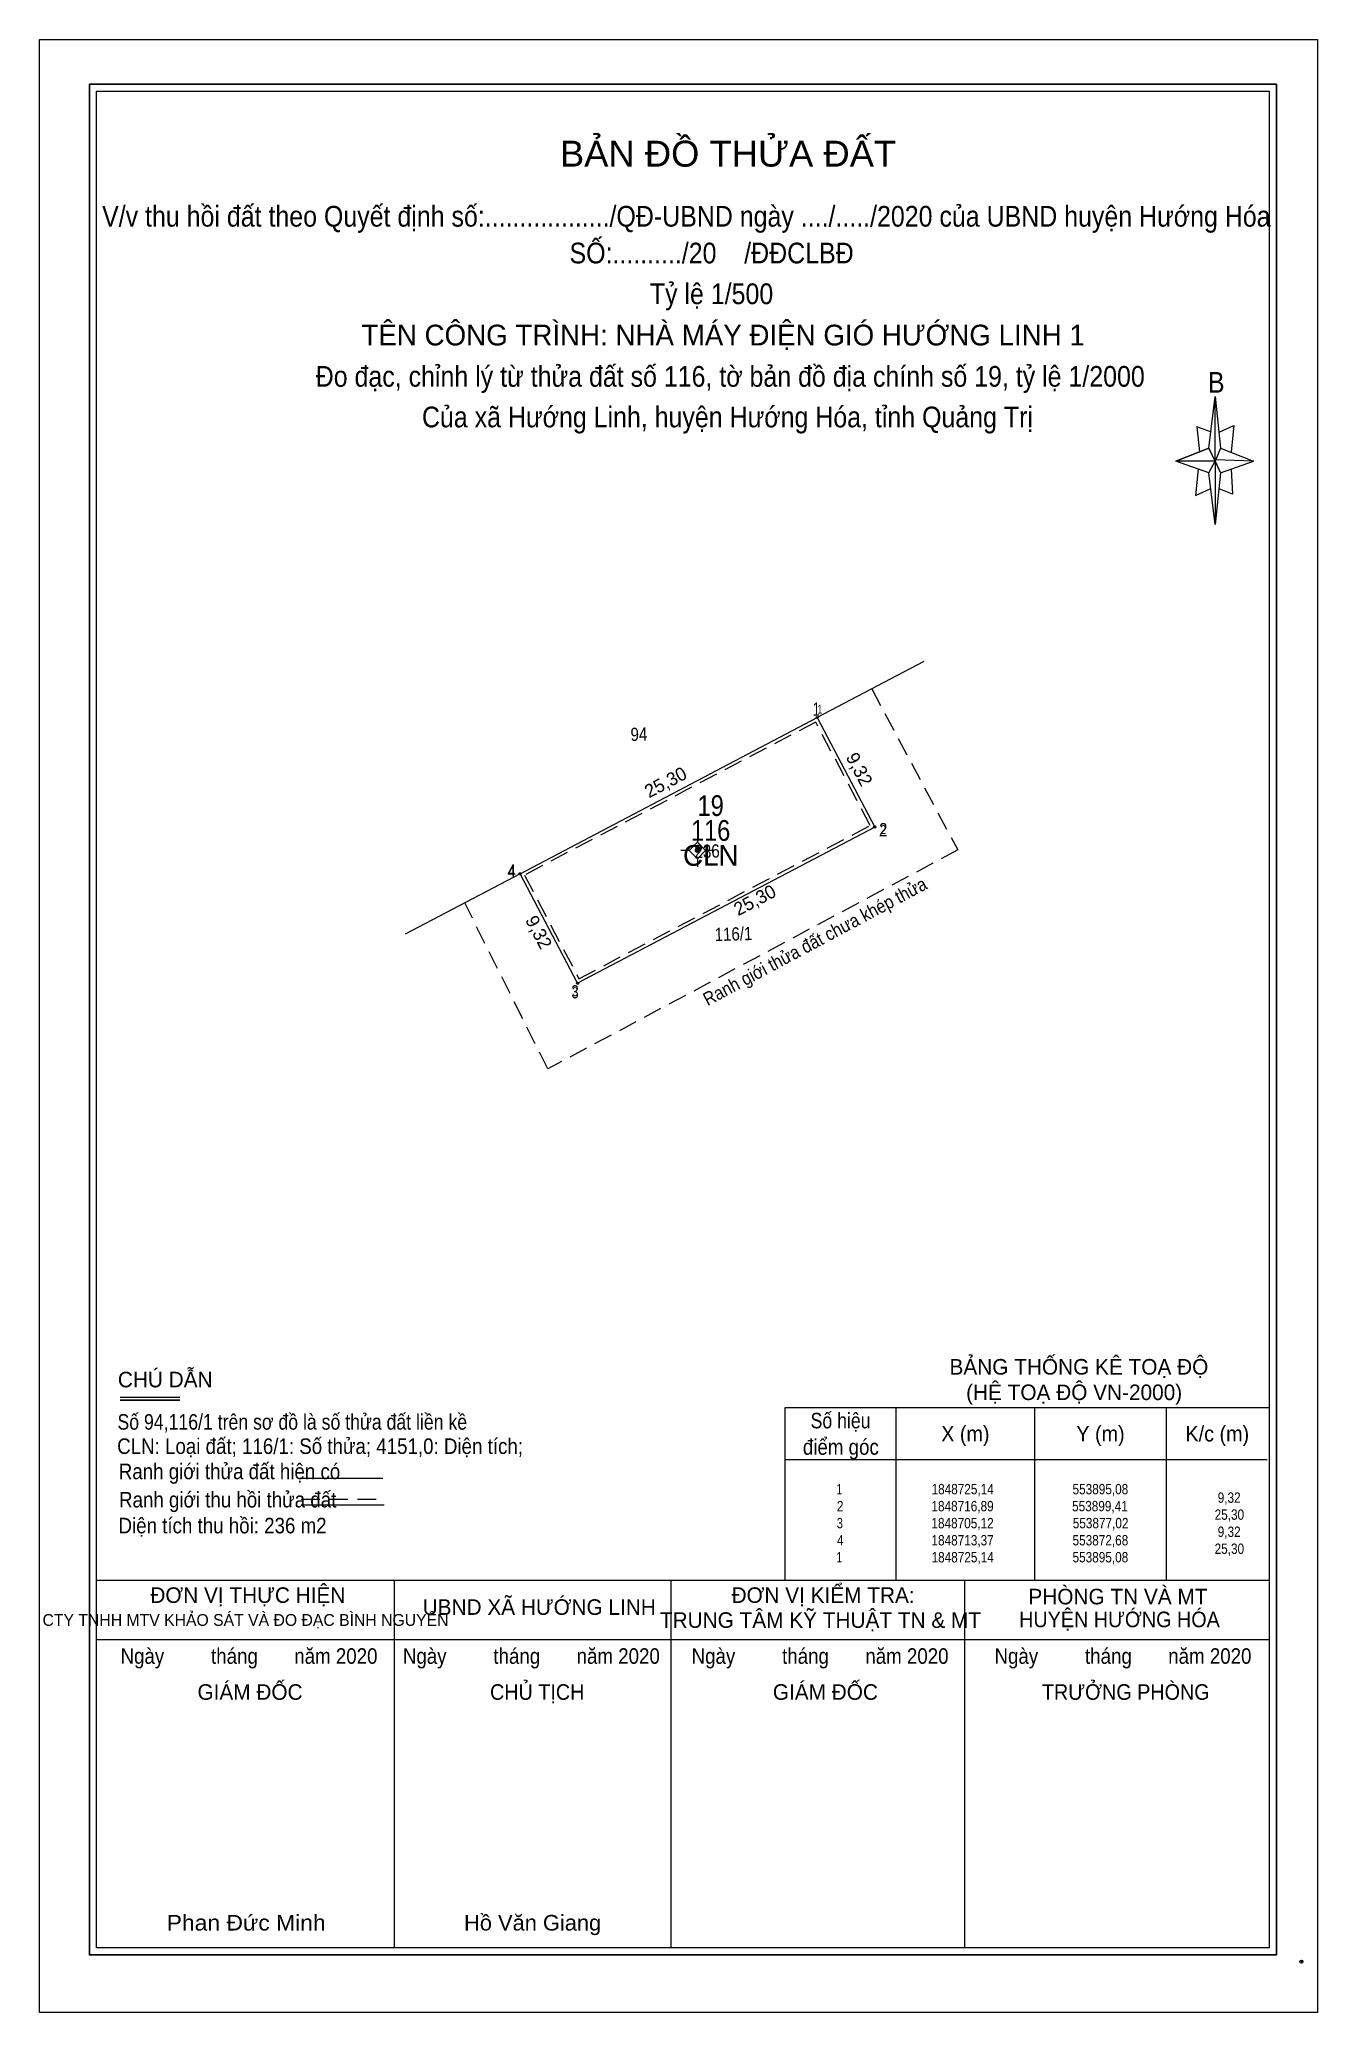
# Model space of a CAD drawing. Header units: metres. Extents: x 552890 to 558213, y 1847635 to 1849802.
# Drawn here: x 553836.5 to 553932.8, y 1848627.6 to 1848776.2 of the extents above; entities that cross this region are included whole.
import ezdxf
from ezdxf.enums import TextEntityAlignment as Align

# ---------------------------------------------------------------- set-up
doc = ezdxf.new("R2010")
doc.units = ezdxf.units.M
doc.header["$LTSCALE"] = 0.47
doc.header["$PDMODE"] = 32
doc.header["$PDSIZE"] = 0.235
doc.linetypes.add('MEDIUM_DASHED', pattern=[4.5, 3, -1.5])
for name, color, linetype, lineweight in [('1', 7, 'Continuous', 13), ('10', 7, 'Continuous', 13), ('11', 7, 'Continuous', 13), ('18', 7, 'Continuous', 13), ('2', 7, 'Continuous', 13)]:
    doc.layers.add(name, color=color, linetype=linetype, lineweight=lineweight)
for name, color, linetype in [('13', 7, 'Continuous'), ('15', 7, 'Continuous'), ('30', 7, 'Continuous'), ('59', 7, 'Continuous')]:
    doc.layers.add(name, color=color, linetype=linetype)

msp = doc.modelspace()

# ---------------------------------------------------------------- texts
at = {"layer": '1'}
for s, height, width, p in [('BẢN ĐỒ THỬA ĐẤT', 1.953, 1.05, (553888.36, 1848766.64)), ('V/v thu hồi đất theo Quyết định số:................../QĐ-UBND ngày ..../...../2020 của UBND huyện Hướng Hóa', 1.562, 0.9, (553885.215, 1848762.12)), ('SỐ:........../20    /ĐĐCLBĐ', 1.562, 0.9, (553887.12, 1848759.35)), ('Tỷ lệ 1/500', 1.562, 0.9, (553887.115, 1848756.28)), ('Đo đạc, chỉnh lý từ thửa đất số 116, tờ bản đồ địa chính số 19, tỷ lệ 1/2000', 1.562, 0.9, (553888.525, 1848750.06)), ('B', 1.562, 0.9, (553925.155, 1848749.61)), ('B', 1.562, 0.9, (553925.155, 1848749.61)), ('Của xã Hướng Linh, huyện Hướng Hóa, tỉnh Quảng Trị', 1.562, 0.9, (553888.315, 1848747)), ('Số hiệu', 1.172, 0.85, (553896.84, 1848671.59)), ('Số hiệu', 1.172, 0.85, (553896.84, 1848671.59)), ('X (m)', 1.172, 0.95, (553906.245, 1848670.6)), ('X (m)', 1.172, 0.95, (553906.245, 1848670.6)), ('Y (m)', 1.172, 0.95, (553916.43, 1848670.6)), ('Y (m)', 1.172, 0.95, (553916.43, 1848670.6)), ('K/c (m)', 1.172, 0.95, (553925.235, 1848670.6)), ('K/c (m)', 1.172, 0.95, (553925.235, 1848670.6)), ('điểm góc', 1.172, 0.9, (553896.86, 1848669.6)), ('điểm góc', 1.172, 0.9, (553896.86, 1848669.6)), ('HUYỆN HƯỚNG HÓA', 1.172, 0.95, (553917.86, 1848656.61)), ('HUYỆN HƯỚNG HÓA', 1.172, 0.95, (553917.86, 1848656.61)), ('Ngày         tháng       năm 2020', 1.172, 0.9, (553852.255, 1848653.85)), ('Ngày         tháng       năm 2020', 1.172, 0.9, (553852.255, 1848653.85)), ('Ngày         tháng       năm 2020', 1.172, 0.9, (553873.535, 1848653.85)), ('Ngày         tháng       năm 2020', 1.172, 0.9, (553873.535, 1848653.85)), ('Ngày         tháng       năm 2020', 1.172, 0.9, (553895.295, 1848653.85)), ('Ngày         tháng       năm 2020', 1.172, 0.9, (553895.295, 1848653.85)), ('Ngày         tháng       năm 2020', 1.172, 0.9, (553918.125, 1848653.85)), ('Ngày         tháng       năm 2020', 1.172, 0.9, (553918.125, 1848653.85)), ('CHỦ TỊCH', 1.172, 0.95, (553873.975, 1848651.14)), ('CHỦ TỊCH', 1.172, 0.95, (553873.975, 1848651.14)), ('TRƯỞNG PHÒNG', 1.172, 0.95, (553918.335, 1848651.14)), ('TRƯỞNG PHÒNG', 1.172, 0.95, (553918.335, 1848651.14)), ('Phan Đức Minh', 1.172, 1.1, (553852.04, 1848633.76)), ('Phan Đức Minh', 1.172, 1.1, (553852.04, 1848633.76)), ('Hồ Văn Giang', 1.172, 1.05, (553873.63, 1848633.76)), ('Hồ Văn Giang', 1.172, 1.05, (553873.63, 1848633.76))]:
    msp.add_text(s, height=height, dxfattribs=dict(at, width=width)).set_placement(p, align=Align.CENTER)
for s, height, p in [('TÊN CÔNG TRÌNH: NHÀ MÁY ĐIỆN GIÓ HƯỚNG LINH 1', 1.562, (553887.99, 1848753.17)), ('ĐƠN VỊ THỰC HIỆN', 1.172, (553852.17, 1848658.44)), ('ĐƠN VỊ THỰC HIỆN', 1.172, (553852.17, 1848658.44)), ('ĐƠN VỊ KIỂM TRA:', 1.172, (553895.525, 1848658.44)), ('ĐƠN VỊ KIỂM TRA:', 1.172, (553895.525, 1848658.44)), ('PHÒNG TN VÀ MT', 1.172, (553917.745, 1848658.33)), ('PHÒNG TN VÀ MT', 1.172, (553917.745, 1848658.33)), ('UBND XÃ HƯỚNG LINH', 1.172, (553874.13, 1848657.54)), ('UBND XÃ HƯỚNG LINH', 1.172, (553874.13, 1848657.54)), ('TRUNG TÂM KỸ THUẬT TN & MT', 1.172, (553895.325, 1848656.56)), ('TRUNG TÂM KỸ THUẬT TN & MT', 1.172, (553895.325, 1848656.56)), ('CTY TNHH MTV KHẢO SÁT VÀ ĐO ĐẠC BÌNH NGUYÊN', 0.8875, (553851.99, 1848656.71)), ('CTY TNHH MTV KHẢO SÁT VÀ ĐO ĐẠC BÌNH NGUYÊN', 0.8875, (553851.99, 1848656.71)), ('GIÁM ĐỐC', 1.172, (553852.33, 1848651.14)), ('GIÁM ĐỐC', 1.172, (553852.33, 1848651.14)), ('GIÁM ĐỐC', 1.172, (553895.695, 1848651.14)), ('GIÁM ĐỐC', 1.172, (553895.695, 1848651.14))]:
    msp.add_text(s, height=height, dxfattribs=at).set_placement(p, align=Align.CENTER)
at = {"layer": '1', "width": 0.9}
msp.add_text('Ranh giới thửa đất chưa khép thửa', height=1, rotation=28.095, dxfattribs=at).set_placement((553886.82, 1848703.39))
at = {"layer": '1'}
for s, p in [('CHÚ DẪN', (553842.37, 1848674.68)), ('CHÚ DẪN', (553842.37, 1848674.68)), ('BẢNG THỐNG KÊ TOẠ ĐỘ', (553905.05, 1848675.64)), ('BẢNG THỐNG KÊ TOẠ ĐỘ', (553905.05, 1848675.64)), ('(HỆ TOẠ ĐỘ VN-2000)', (553906.3, 1848673.72)), ('(HỆ TOẠ ĐỘ VN-2000)', (553906.3, 1848673.72))]:
    msp.add_text(s, height=1.172, dxfattribs=at).set_placement(p)
for s, width, p in [('Số 94,116/1 trên sơ đồ là số thửa đất liền kề', 0.85, (553842.34, 1848671.49)), ('CLN: Loại đất; 116/1: Số thửa; 4151,0: Diện tích;', 0.9, (553842.32, 1848669.66)), ('Ranh giới thửa đất hiện có', 0.9, (553842.44, 1848667.76)), ('Ranh giới thu hồi thửa đất', 0.9, (553842.46, 1848665.63)), ('Diện tích thu hồi: 236 m2', 0.9, (553842.42, 1848663.68))]:
    msp.add_text(s, height=1.172, dxfattribs=dict(at, width=width)).set_placement(p)
at = {"layer": '10'}
for s, rotation, p in [('9,32', 297.693, (553897.8096, 1848721.0124)), ('25,30', 27.72, (553883.8824, 1848719.82)), ('25,30', 27.73, (553890.6074, 1848710.9429)), ('9,32', 297.747, (553873.6509, 1848708.7328))]:
    msp.add_text(s, height=1, rotation=rotation, dxfattribs=at).set_placement(p, align=Align.CENTER)
at = {"layer": '13', "width": 0.85}
for s, p in [('94', (553881.6552, 1848723.3795)), ('116/1', (553888.7852, 1848708.3329))]:
    msp.add_text(s, height=1, rotation=1.702, dxfattribs=at).set_placement(p, align=Align.CENTER)
at = {"layer": '15', "width": 0.85}
for s, p in [('19', (553887.05, 1848717.72)), ('116', (553887.045, 1848715.85))]:
    msp.add_text(s, height=1.563, dxfattribs=at).set_placement(p, align=Align.CENTER)
at = {"layer": '15'}
msp.add_text('CLN', height=1.563, dxfattribs=at).set_placement((553887.055, 1848713.97), align=Align.CENTER)
at = {"layer": '18'}
for s, height, width, p in [('1', 1, 0.7, (553895.01, 1848725.28)), ('1', 0.6682, 0.7, (553895.28, 1848725.44)), ('2', 1, 0.85, (553900.055, 1848716.19)), ('2', 0.6682, 0.9, (553900.055, 1848716.36)), ('4', 1, 0.85, (553872.045, 1848713.07)), ('4', 0.6682, 0.9, (553872.05, 1848713.23)), ('3', 1, 0.75, (553876.83, 1848703.98)), ('3', 0.6682, 0.9, (553876.83, 1848704.15))]:
    msp.add_text(s, height=height, dxfattribs=dict(at, width=width)).set_placement(p, align=Align.CENTER)
at = {"layer": '30', "width": 0.85}
msp.add_text('236', height=1, rotation=1.702, dxfattribs=at).set_placement((553886.7952, 1848714.569), align=Align.CENTER)
at = {"layer": '59'}
for s, width, p in [(' 1', 0.75, (553896.635, 1848666.62)), (' 1848725,14', 0.85, (553905.92, 1848666.62)), (' 553895,08', 0.85, (553916.3, 1848666.62)), (' 2', 0.85, (553896.685, 1848665.34)), (' 1848716,89', 0.85, (553905.91, 1848665.34)), (' 553899,41', 0.85, (553916.265, 1848665.34)), (' 25,30', 0.85, (553926.02, 1848664.7)), (' 9,32', 0.85, (553926.005, 1848665.98)), (' 3', 0.8, (553896.67, 1848664.06)), (' 1848705,12', 0.85, (553905.91, 1848664.06)), (' 553877,02', 0.85, (553916.315, 1848664.06)), (' 9,32', 0.85, (553926.005, 1848663.41)), (' 4', 0.85, (553896.695, 1848662.77)), (' 1848713,37', 0.85, (553905.915, 1848662.77)), (' 553872,68', 0.85, (553916.3, 1848662.77)), (' 25,30', 0.85, (553926.02, 1848662.13)), (' 1', 0.75, (553896.635, 1848661.49)), (' 1848725,14', 0.85, (553905.92, 1848661.49)), (' 553895,08', 0.85, (553916.3, 1848661.49))]:
    msp.add_text(s, height=0.7812, dxfattribs=dict(at, width=width)).set_placement(p, align=Align.CENTER)

# ---------------------------------------------------------------- hatches: boundary and pattern name
at = {"layer": '11'}
msp.add_hatch(color=256, dxfattribs=at).paths.add_polyline_path([(553886.1962, 1848715.1298, 1), (553885.8962, 1848715.1298, 1)])
at = {"layer": '18'}
for points in [[(553895.1602, 1848725.14, 1), (553894.9998, 1848725.14, 1)], [(553895.1602, 1848725.14, 1), (553894.9998, 1848725.14, 1)], [(553899.4902, 1848716.89, 1), (553899.3298, 1848716.89, 1)], [(553899.4902, 1848716.89, 1), (553899.3298, 1848716.89, 1)], [(553872.7602, 1848713.37, 1), (553872.5998, 1848713.37, 1)], [(553872.7602, 1848713.37, 1), (553872.5998, 1848713.37, 1)], [(553877.1002, 1848705.12, 1), (553876.9398, 1848705.12, 1)], [(553877.1002, 1848705.12, 1), (553876.9398, 1848705.12, 1)]]:
    msp.add_hatch(color=256, dxfattribs=at).paths.add_polyline_path(points)

# ---------------------------------------------------------------- linework, layer by layer
at = {"layer": '1'}
for p, q in [((553924.59, 1848745.44), (553925.08, 1848749.32)), ((553924.59, 1848745.44), (553925.08, 1848749.32)), ((553924.59, 1848743.56), (553922.1, 1848744.45)), ((553924.59, 1848743.56), (553922.1, 1848744.45)), ((553925.48, 1848745.44), (553927.97, 1848744.45)), ((553925.48, 1848745.44), (553927.97, 1848744.45)), ((553925.48, 1848743.56), (553925.08, 1848739.68)), ((553925.48, 1848743.56), (553925.08, 1848739.68)), ((553926.28, 1848743.85), (553926.38, 1848741.97)), ((553926.28, 1848743.85), (553926.38, 1848741.97)), ((553926.38, 1848741.97), (553925.38, 1848742.36)), ((553926.38, 1848741.97), (553925.38, 1848742.36)), ((553842.54, 1848673.94), (553847.05, 1848673.94)), ((553842.54, 1848673.94), (553847.05, 1848673.94)), ((553901.01, 1848673.17), (553901.01, 1848660.15)), ((553901.01, 1848673.17), (553901.01, 1848660.15)), ((553911.45, 1848673.17), (553911.45, 1848660.15)), ((553911.45, 1848673.17), (553911.45, 1848660.15)), ((553921.39, 1848673.17), (553921.39, 1848660.15)), ((553921.39, 1848673.17), (553921.39, 1848660.15)), ((553892.66, 1848669.24), (553928.99, 1848669.24)), ((553892.66, 1848669.24), (553928.99, 1848669.24)), ((553856.09, 1848667.84), (553862.34, 1848667.84)), ((553856.09, 1848667.84), (553862.34, 1848667.84)), ((553856.19, 1848665.84), (553862.44, 1848665.84)), ((553856.19, 1848665.84), (553862.44, 1848665.84)), ((553840.77, 1848660.15), (553929.14, 1848660.15)), ((553840.77, 1848660.15), (553929.14, 1848660.15)), ((553863.21, 1848632.5), (553863.21, 1848660.15)), ((553863.21, 1848632.5), (553863.21, 1848660.15)), ((553884.06, 1848632.5), (553884.06, 1848660.15)), ((553884.06, 1848632.5), (553884.06, 1848660.15)), ((553906.21, 1848632.5), (553906.21, 1848660.15)), ((553906.21, 1848632.5), (553906.21, 1848660.15)), ((553840.77, 1848655.68), (553929.14, 1848655.68)), ((553840.77, 1848655.68), (553929.14, 1848655.68))]:
    msp.add_line(p, q, dxfattribs=at)
at = {"layer": '1', "lineweight": 25}
msp.add_line((553842.54, 1848673.72), (553847.05, 1848673.72), dxfattribs=at)
msp.add_line((553842.54, 1848673.72), (553847.05, 1848673.72), dxfattribs=at)
at = {"layer": '1', "linetype": 'MEDIUM_DASHED'}
msp.add_line((553856.19, 1848666.26), (553862.48, 1848666.26), dxfattribs=at)
msp.add_line((553856.19, 1848666.26), (553862.48, 1848666.26), dxfattribs=at)
at = {"layer": '1'}
for points in [[(553836.46, 1848776.22), (553932.79, 1848776.22), (553932.79, 1848627.58), (553836.46, 1848627.58)], [(553836.46, 1848776.22), (553932.79, 1848776.22), (553932.79, 1848627.58), (553836.46, 1848627.58)], [(553840.77, 1848772.32), (553929.14, 1848772.32), (553929.14, 1848632.46), (553840.77, 1848632.46)], [(553840.77, 1848772.32), (553929.14, 1848772.32), (553929.14, 1848632.46), (553840.77, 1848632.46)], [(553925.08, 1848749.32), (553925.48, 1848745.44), (553925.08, 1848744.45)], [(553925.08, 1848749.32), (553925.48, 1848745.44), (553925.08, 1848744.45)], [(553925.08, 1848744.45), (553922.1, 1848744.45), (553924.59, 1848745.44), (553925.48, 1848743.56), (553927.97, 1848744.45), (553925.08, 1848744.55)], [(553925.08, 1848744.45), (553922.1, 1848744.45), (553924.59, 1848745.44), (553925.48, 1848743.56), (553927.97, 1848744.45), (553925.08, 1848744.55)], [(553925.08, 1848744.45), (553925.08, 1848739.68), (553924.59, 1848743.56)], [(553925.08, 1848744.45), (553925.08, 1848739.68), (553924.59, 1848743.56)]]:
    msp.add_lwpolyline(points, close=True, dxfattribs=at)
at = {"layer": '1', "lineweight": 25}
msp.add_lwpolyline([(553840.23, 1848772.86), (553929.69, 1848772.86), (553929.69, 1848631.92), (553840.23, 1848631.92)], close=True, dxfattribs=at)
msp.add_lwpolyline([(553840.23, 1848772.86), (553929.69, 1848772.86), (553929.69, 1848631.92), (553840.23, 1848631.92)], close=True, dxfattribs=at)
at = {"layer": '1'}
for points in [[(553924.79, 1848746.64), (553923.69, 1848747.04), (553923.89, 1848745.15)], [(553924.79, 1848746.64), (553923.69, 1848747.04), (553923.89, 1848745.15)], [(553925.38, 1848746.64), (553926.48, 1848747.13), (553926.28, 1848745.15)], [(553925.38, 1848746.64), (553926.48, 1848747.13), (553926.28, 1848745.15)], [(553925.08, 1848744.45), (553924.59, 1848745.44), (553922.1, 1848744.45)], [(553925.08, 1848744.45), (553924.59, 1848745.44), (553922.1, 1848744.45)], [(553925.08, 1848744.45), (553925.48, 1848743.56), (553927.97, 1848744.45)], [(553925.08, 1848744.45), (553925.48, 1848743.56), (553927.97, 1848744.45)], [(553923.79, 1848743.85), (553923.59, 1848741.87), (553924.69, 1848742.36)], [(553923.79, 1848743.85), (553923.59, 1848741.87), (553924.69, 1848742.36)], [(553892.66, 1848660.15), (553892.66, 1848673.17), (553929.14, 1848673.17), (553929.14, 1848660.15)], [(553892.66, 1848660.15), (553892.66, 1848673.17), (553929.14, 1848673.17), (553929.14, 1848660.15)]]:
    msp.add_lwpolyline(points, dxfattribs=at)
at = {"layer": '1', "linetype": 'MEDIUM_DASHED'}
msp.add_lwpolyline([(553899.19, 1848727.3), (553905.67, 1848715.16), (553874.78, 1848698.67), (553868.51, 1848711.17)], dxfattribs=at)
msp.add_lwpolyline([(553877.12, 1848705.46), (553899.07, 1848717), (553894.97, 1848724.8), (553873.02, 1848713.27)], close=True, dxfattribs=at)
at = {"layer": '1'}
msp.add_point((553931.57, 1848631.42), dxfattribs=at)
at = {"layer": '10'}
msp.add_lwpolyline([(553899.41, 1848716.89), (553877.02, 1848705.12), (553872.68, 1848713.37), (553895.08, 1848725.14)], close=True, dxfattribs=at)
msp.add_lwpolyline([(553899.41, 1848716.89), (553877.02, 1848705.12), (553872.68, 1848713.37), (553895.08, 1848725.14)], close=True, dxfattribs=at)
at = {"layer": '11'}
for p, q in [((553886.05, 1848716.38), (553886.05, 1848715.75)), ((553885.42, 1848715.13), (553884.8, 1848715.13)), ((553886.05, 1848714.5), (553886.05, 1848713.88)), ((553887.3, 1848715.13), (553886.67, 1848715.13))]:
    msp.add_line(p, q, dxfattribs=at)
msp.add_lwpolyline([(553886.05, 1848715.75), (553885.42, 1848715.13), (553886.05, 1848714.5), (553886.67, 1848715.13)], close=True, dxfattribs=at)
msp.add_circle((553886.0462, 1848715.1298), 0.15, dxfattribs=at)
at = {"layer": '18'}
for centre in [(553895.08, 1848725.14), (553895.08, 1848725.14), (553899.41, 1848716.89), (553899.41, 1848716.89), (553872.68, 1848713.37), (553872.68, 1848713.37), (553877.02, 1848705.12), (553877.02, 1848705.12)]:
    msp.add_circle(centre, 0.0802, dxfattribs=at)
at = {"layer": '2'}
for p, q in [((553903.12, 1848729.37), (553895.08, 1848725.14)), ((553872.68, 1848713.37), (553864.03, 1848708.82))]:
    msp.add_line(p, q, dxfattribs=at)

msp.set_redraw_order([(e.dxf.handle, doc.entitydb.next_handle()) for e in msp.query("TEXT MTEXT ATTDEF DIMENSION ARC_DIMENSION")])  # texts and dimensions are drawn at this point

doc.saveas('drawing.dxf')
